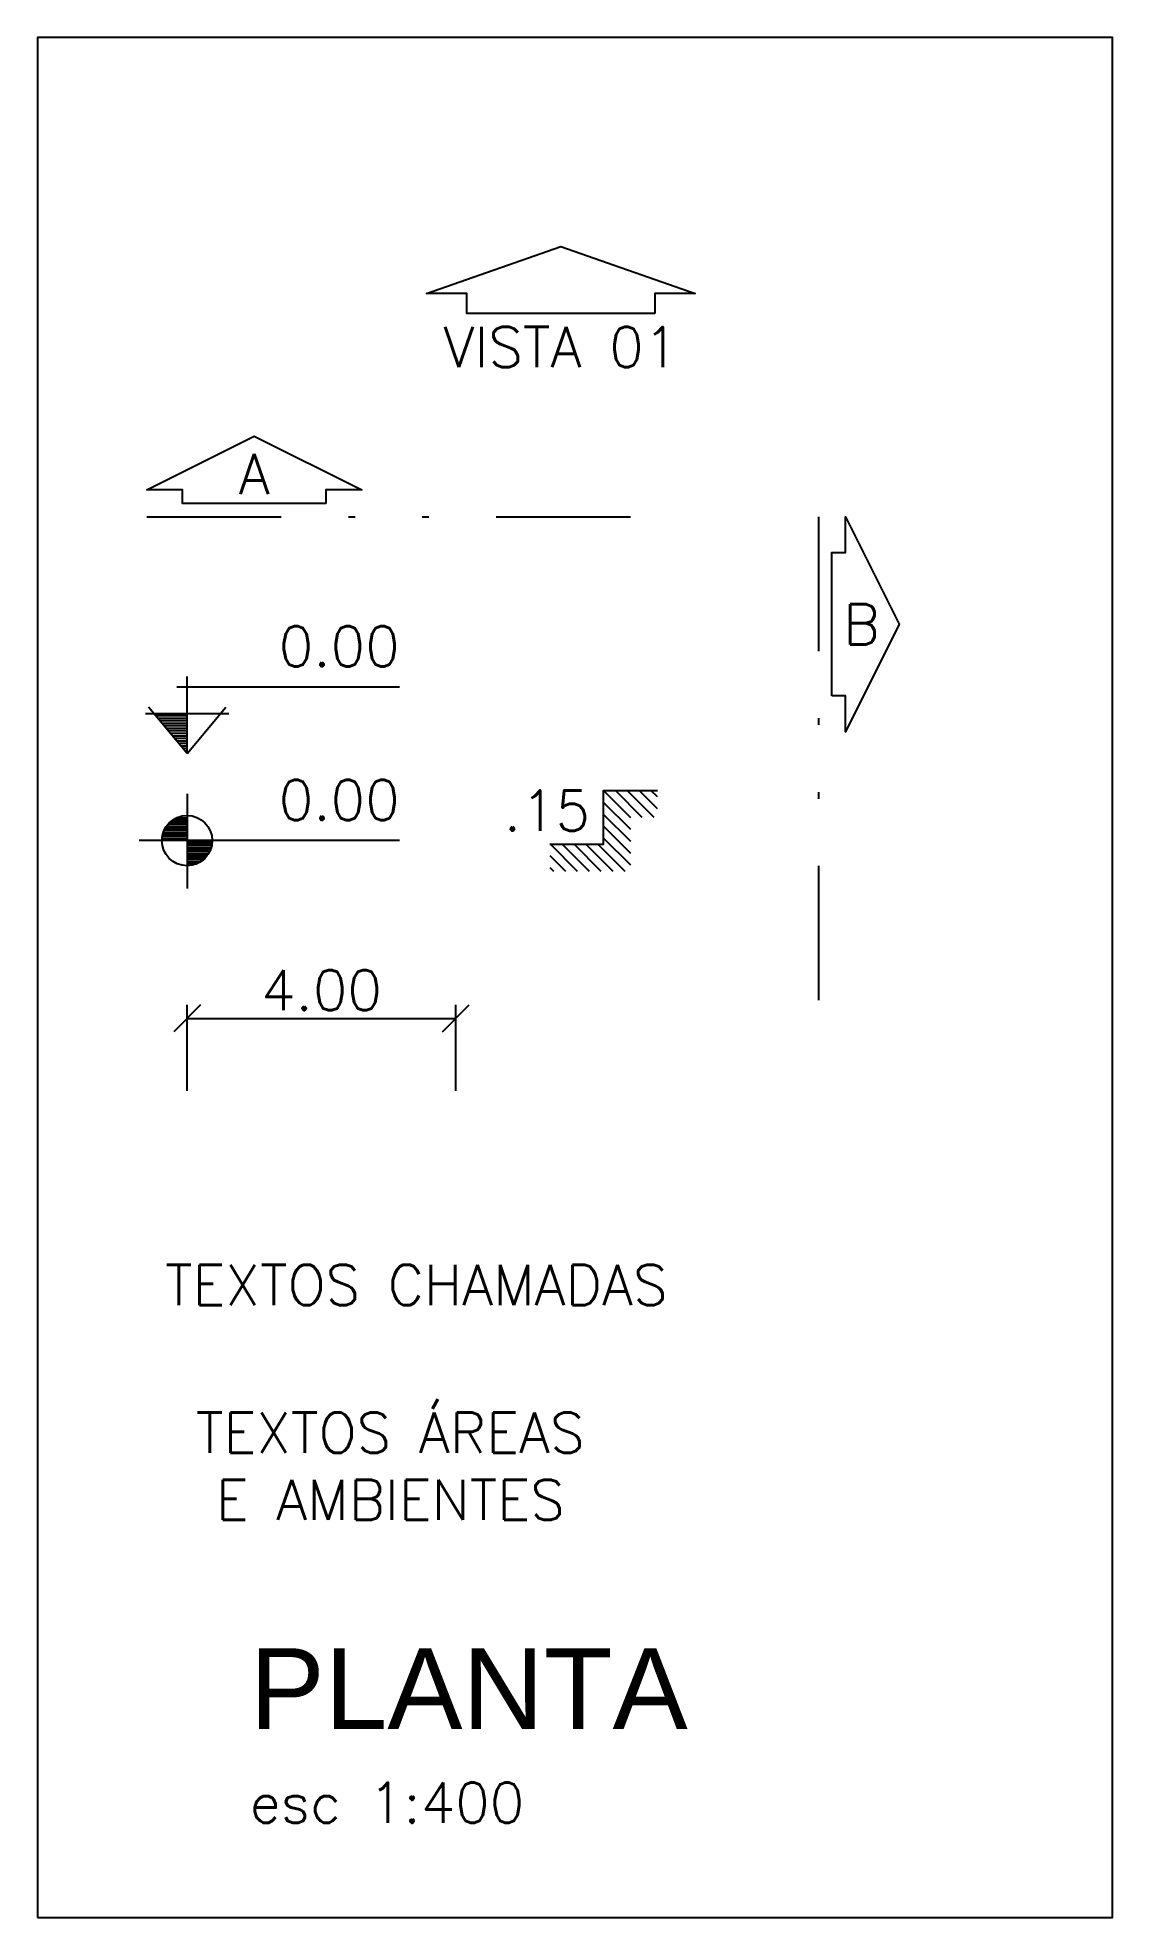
# Model space of a CAD drawing. Header units: millimetres. Extents: x 582 to 770, y 546 to 694.
# Drawn here: x 639.72 to 655.72, y 548.85 to 576.85 of the extents above; entities that cross this region are included whole.
import ezdxf

# ---------------------------------------------------------------- set-up
doc = ezdxf.new("R2010")
doc.units = ezdxf.units.MM
doc.linetypes.add('DIVIDE', pattern=[1.25, 0.5, -0.25, 0, -0.25, 0, -0.25])
for name, color, linetype in [('ARQ-COTAS', 30, 'Continuous'), ('ARQ-LINHACORTE', 3, 'DIVIDE'), ('ARQ-NIVEL', 1, 'Continuous'), ('ARQ-TEXTO2', 2, 'Continuous'), ('ARQ-TEXTO3', 3, 'Continuous'), ('ARQ-TEXTO4', 4, 'Continuous')]:
    doc.layers.add(name, color=color, linetype=linetype)
doc.styles.add('ROMANS', font='romans.shx')
doc.dimstyles.new('1-400', dxfattribs={"dimscale": 4, "dimtxt": 0.15, "dimasz": 0.1, "dimexe": 0.05, "dimexo": 0.1, "dimgap": 0.03, "dimtad": 1, "dimzin": 5, "dimdsep": 46, "dimtxsty": 'ROMANS', "dimblk": 'OBLIQUE', "dimcen": 0, "dimclrd": 256, "dimclre": 256, "dimclrt": 2, "dimadec": 0, "dimazin": 0, "dimtfac": 1, "dimtofl": 0, "dimtmove": 2, "dimatfit": 3, "dimfxl": 0.04, "dimtolj": 1, "dimtzin": 1, "dimarcsym": 0})

msp = doc.modelspace()

# ---------------------------------------------------------------- texts
at = {"layer": 'ARQ-LINHACORTE', "color": 2, "char_height": 0.6, "style": 'ROMANS'}
for s, insert, attachment_point in [('VISTA 01', (647.514, 572.541), 2), ('A', (642.95, 570.352), 5), ('B', (651.99, 568.112), 5)]:
    msp.add_mtext(s, dxfattribs=dict(at, insert=insert, attachment_point=attachment_point))
at = {"layer": 'ARQ-NIVEL', "color": 2, "char_height": 0.6, "attachment_point": 9, "style": 'ROMANS'}
for s, insert in [('0.00', (645.115, 567.484)), ('0.00', (645.115, 565.194)), ('.15', (647.95, 565.036))]:
    msp.add_mtext(s, dxfattribs=dict(at, insert=insert))
at = {"layer": 'ARQ-TEXTO2', "insert": (641.62, 558.572), "char_height": 0.6, "attachment_point": 1, "style": 'ROMANS'}
msp.add_mtext('TEXTOS CHAMADAS', dxfattribs=at)
at = {"layer": 'ARQ-TEXTO3', "insert": (644.974, 555.57), "char_height": 0.6, "attachment_point": 5, "style": 'ROMANS'}
msp.add_mtext('TEXTOS ÁREAS\\PE AMBIENTES', dxfattribs=at)
at = {"layer": 'ARQ-TEXTO4', "insert": (642.881, 552.859), "char_height": 0.6, "attachment_point": 1, "style": 'ROMANS'}
msp.add_mtext('{\\fArial|b0|i0|c238|p34;\\H2x;\\C4;PLANTA\\Fromans|c0;\\H0.6664x;\\P\\H0.7503x;\\C2;esc 1:400}', dxfattribs=at)

# ---------------------------------------------------------------- blocks, each defined once
blk = doc.blocks.new('_Oblique')
at = {"color": 0, "linetype": 'ByBlock', "lineweight": -2}
blk.add_line((-0.5, -0.5), (0.5, 0.5), dxfattribs=at)
blk = doc.blocks.new('*D21')
at = {"layer": 'ARQ-COTAS', "lineweight": -2}
for p, q in [((641.95, 561.163), (641.95, 562.442)), ((641.95, 562.242), (645.95, 562.242)), ((645.95, 561.163), (645.95, 562.442))]:
    blk.add_line(p, q, dxfattribs=at)
at = {"layer": 'DEFPOINTS', "color": 0}
for p in [(645.95, 562.242), (641.95, 560.763), (645.95, 560.763)]:
    blk.add_point(p, dxfattribs=at)
at = {"layer": 'ARQ-COTAS', "lineweight": -2, "xscale": 0.4, "yscale": 0.4, "zscale": 0.4, "rotation": 180}
blk.add_blockref('_Oblique', (641.95, 562.242), dxfattribs=at)
at = {"layer": 'ARQ-COTAS', "lineweight": -2, "xscale": 0.4, "yscale": 0.4, "zscale": 0.4}
blk.add_blockref('_Oblique', (645.95, 562.242), dxfattribs=at)
at = {"layer": 'ARQ-COTAS', "color": 2, "insert": (643.95, 562.662), "char_height": 0.6, "attachment_point": 5, "style": 'ROMANS'}
blk.add_mtext('\\A1;4.00', dxfattribs=at)
blk = doc.blocks.new('A$C4D0E081D')
at = {"layer": 'ARQ-NIVEL'}
h = blk.add_hatch(dxfattribs=at)
h.set_pattern_fill('ANSI31', color=8, scale=0.25, angle=90, style=0)
h.set_pattern_definition([(135, (-18.381433, -69.158416), (-0.022097087, -0.022097087), [])])
h.paths.add_polyline_path([(0.4, 0.3), (0.2, 0.3), (0.2, 0.1), (0, 0.1), (0, 0), (0.3, 0), (0.3, 0.2), (0.4, 0.2)])
at = {"layer": 'ARQ-NIVEL', "color": 2}
blk.add_lwpolyline([(0, 0.1), (0.2, 0.1), (0.2, 0.3), (0.4, 0.3)], dxfattribs=at)
blk = doc.blocks.new('nivel planta')
at = {"layer": 'ARQ-NIVEL', "color": 1}
for p, q in [((-0.7909, 0.174), (-0.7909, -0.1786)), ((-0.8439, 0.0773), (-0.7909, 0.0773)), ((-0.8301, 0.0851), (-0.7909, 0.0851)), ((0, 0), (-0.9695, 0)), ((-0.8843, 0.007), (-0.7909, 0.007)), ((-0.8834, 0.0148), (-0.7909, 0.0148)), ((-0.8818, 0.0226), (-0.7909, 0.0226)), ((-0.8795, 0.0304), (-0.7909, 0.0304)), ((-0.8764, 0.0382), (-0.7909, 0.0382)), ((-0.8725, 0.0461), (-0.7909, 0.0461)), ((-0.8676, 0.0539), (-0.7909, 0.0539)), ((-0.8615, 0.0617), (-0.7909, 0.0617)), ((-0.8538, 0.0695), (-0.7909, 0.0695)), ((-0.7909, -0.0008), (-0.6971, -0.0008)), ((-0.7909, -0.0086), (-0.6975, -0.0086)), ((-0.7909, -0.0164), (-0.6986, -0.0164)), ((-0.7909, -0.0243), (-0.7003, -0.0243)), ((-0.7909, -0.0321), (-0.7028, -0.0321)), ((-0.7909, -0.0399), (-0.706, -0.0399)), ((-0.7909, -0.0477), (-0.7101, -0.0477)), ((-0.7909, -0.0555), (-0.7153, -0.0555)), ((-0.7909, -0.0633), (-0.7217, -0.0633)), ((-0.7909, -0.0711), (-0.7298, -0.0711)), ((-0.7909, -0.0789), (-0.7403, -0.0789)), ((-0.7909, -0.0868), (-0.7553, -0.0868))]:
    blk.add_line(p, q, dxfattribs=at)
blk.add_circle((-0.7909, 0), 0.0937, dxfattribs=at)
blk = doc.blocks.new('nivel corte')
at = {"color": 1}
for p, q in [((0, 0), (0, 0.2871)), ((-0.0381, 0.2487), (0.7909, 0.2487)), ((-0.1551, 0.15), (0.1551, 0.15)), ((0, 0), (-0.144, 0.1736)), ((0, 0.1406), (-0.1167, 0.1406)), ((0, 0), (0.144, 0.1736)), ((0, 0.1313), (-0.1089, 0.1313)), ((0, 0.1219), (-0.1011, 0.1219)), ((0, 0.1125), (-0.0933, 0.1125)), ((0, 0.1031), (-0.0855, 0.1031)), ((0, 0.0938), (-0.0778, 0.0938)), ((0, 0.0844), (-0.07, 0.0844)), ((0, 0.075), (-0.0622, 0.075)), ((0, 0.0656), (-0.0544, 0.0656)), ((0, 0.0563), (-0.0467, 0.0563)), ((0, 0.0469), (-0.0389, 0.0469)), ((0, 0.0375), (-0.0311, 0.0375)), ((0, 0.0281), (-0.0233, 0.0281)), ((0, 0.0188), (-0.0156, 0.0188)), ((0, 0.0094), (-0.0078, 0.0094))]:
    blk.add_line(p, q, dxfattribs=at)

# ---------------------------------------------------------------- dimensions: what is measured, and where the dimension line sits
at = {"layer": 'ARQ-COTAS'}
dim = msp.add_linear_dim(base=(645.95, 562.242), p1=(641.95, 560.763), p2=(645.95, 560.763), dimstyle='1-400', dxfattribs=at)
dim.commit()
dim.dimension.update_dxf_attribs({"geometry": '*D21', "text_midpoint": (643.95, 562.662)})

# ---------------------------------------------------------------- linework, layer by layer
msp.add_lwpolyline([(639.724, 548.85), (655.724, 548.85), (655.724, 576.85), (639.724, 576.85)], close=True)
at = {"layer": 'ARQ-LINHACORTE', "ltscale": 4}
for p, q in [((641.35, 569.712), (649.35, 569.712)), ((651.35, 569.712), (651.35, 561.712))]:
    msp.add_line(p, q, dxfattribs=at)
at = {"layer": 'ARQ-LINHACORTE', "linetype": 'ByBlock'}
for points in [[(648.914, 572.741), (646.114, 572.741), (646.114, 573.041), (645.514, 573.041), (647.514, 573.741), (649.514, 573.041), (648.914, 573.041), (648.914, 572.741)], [(644.016, 569.912), (641.883, 569.912), (641.883, 570.112), (641.35, 570.112), (642.95, 570.912), (644.55, 570.112), (644.016, 570.112), (644.016, 569.912)], [(651.55, 567.046), (651.55, 569.179), (651.75, 569.179), (651.75, 569.712), (652.55, 568.112), (651.75, 566.512), (651.75, 567.046), (651.55, 567.046)]]:
    msp.add_lwpolyline(points, dxfattribs=at)

# ---------------------------------------------------------------- block references
at = {"layer": 'ARQ-NIVEL'}
for name, p, xscale, yscale, zscale in [('nivel corte', (641.95, 566.185), 3.999999600000137, 3.999999600000137, 3.9999996), ('A$C4D0E081D', (647.35, 564.436), 4, 4, 4), ('nivel planta', (645.113, 564.89), 3.999999600000137, 3.999999600000137, 3.9999996)]:
    msp.add_blockref(name, p, dxfattribs=dict(at, xscale=xscale, yscale=yscale, zscale=zscale))

msp.set_redraw_order([(e.dxf.handle, doc.entitydb.next_handle()) for e in msp.query("TEXT MTEXT ATTDEF DIMENSION ARC_DIMENSION")])  # texts and dimensions are drawn at this point

doc.saveas('drawing.dxf')
